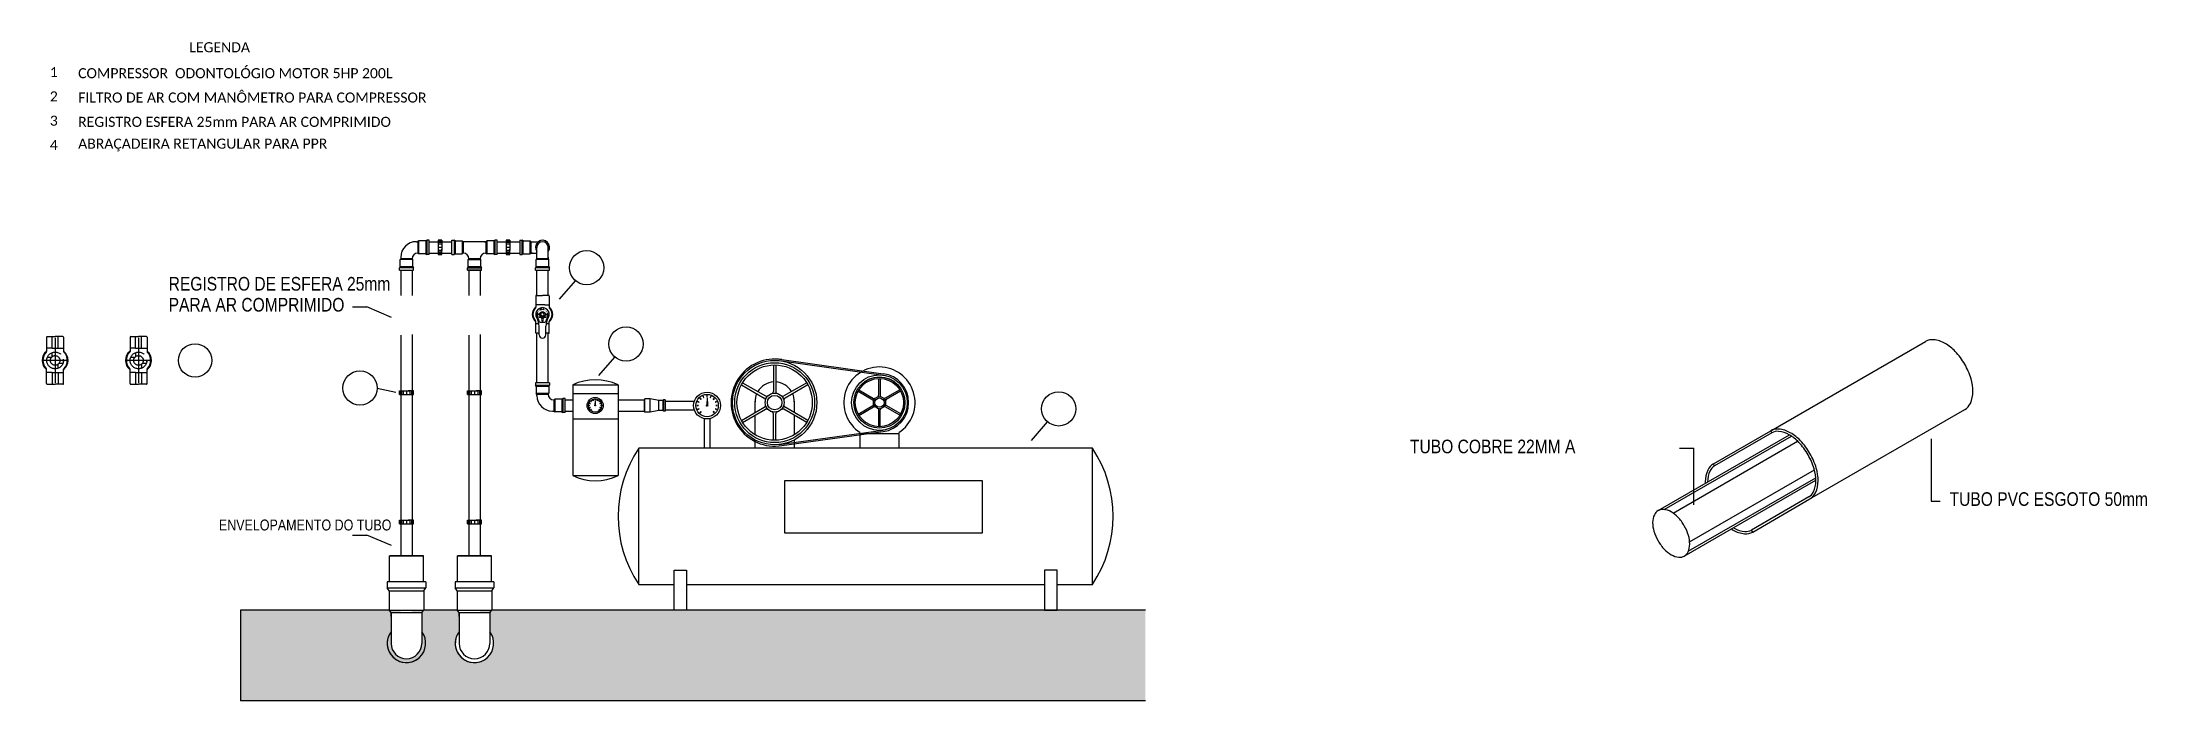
# Model space of a CAD drawing. Header units: inches. Extents: x 48213 to 96389, y -17773 to -8887.
# Drawn here: x 48213.329 to 48217.97, y -8902.328 to -8900.876 of the extents above; entities that cross this region are included whole.
import ezdxf

# ---------------------------------------------------------------- set-up
doc = ezdxf.new("R2010")
doc.units = ezdxf.units.IN
doc.header["$LTSCALE"] = 0.001
doc.header["$MEASUREMENT"] = 0
doc.linetypes.add('CENTER', pattern=[2, 1.25, -0.25, 0.25, -0.25])
doc.linetypes.add('HIDDEN', pattern=[9.524999999999999, 6.349999999999999, -3.174999999999999])
for name, color, linetype in [('ar comprimido', 80, 'Continuous'), ('ar comprimido tubulação', 80, 'Continuous'), ('BODY', 3, 'Continuous'), ('CL', 1, 'CENTER'), ('DIMS', 7, 'Continuous'), ('DWG', 3, 'Continuous'), ('EQUIP', 4, 'Continuous'), ('HANDLE', 4, 'Continuous'), ('TEXTO', 4, 'Continuous'), ('TEXTOS M', 1, 'Continuous')]:
    doc.layers.add(name, color=color, linetype=linetype)
doc.styles.add('ARIAL', font='ARIALN.TTF')
doc.styles.add('TECHNICBOLD', font='teb_____.pfb')

msp = doc.modelspace()

# ---------------------------------------------------------------- texts
at = {"layer": 'HANDLE', "style": 'TECHNICBOLD'}
for s, rotation, p in [('C', 336.8571428531976, (48214.43576591948, -8901.466594912872)), ('O', 69.42857142422768, (48214.42272114253, -8901.473484319653)), ('P', 59.14285715074922, (48214.42337730021, -8901.471776487746)), ('E', 48.85714286085015, (48214.42432785833, -8901.47021326288)), ('N', 38.57142856347136, (48214.42554226516, -8901.46884488839)), ('L', 326.5714285749511, (48214.43744259331, -8901.467327031434)), ('O', 316.2857142861303, (48214.43896159748, -8901.468346766222)), ('S', 306.0000000024154, (48214.44027410995, -8901.46962134212)), ('E', 295.7142857235112, (48214.4413379455, -8901.471109793212)), ('D', 285.4285714338197, (48214.44211891157, -8901.47276427945))]:
    msp.add_text(s, height=0.002, rotation=rotation, dxfattribs=at).set_placement(p)
at = {"layer": 'TEXTO', "color": 1, "style": 'ARIAL'}
for s, height, p in [('REGISTRO DE ESFERA 25mm ', 0.02999765003904, (48213.60829033957, -8901.423826867507)), ('PARA AR COMPRIMIDO', 0.02999765003904, (48213.60829033957, -8901.470043508296)), ('TUBO COBRE 22MM A', 0.02999765003904, (48216.34520248154, -8901.782519501983)), ('TUBO PVC ESGOTO 50mm ', 0.02999765003904, (48217.53492875188, -8901.898501831114)), ('ENVELOPAMENTO DO TUBO', 0.023998120031232, (48213.71916186268, -8901.952647516588))]:
    msp.add_text(s, height=height, dxfattribs=at).set_placement(p)
at = {"layer": 'TEXTOS M', "linetype": 'ByBlock', "ltscale": 0.2, "char_height": 0.02222222222222222}
for s, insert, width, attachment_point in [('{\\fCalibri|b0|i0|c0;LEGENDA', (48213.72064321012, -8900.887453370378), 2.449984791845042, 5), ('{\\fCalibri|b0|i0|c0|p34;1}', (48213.35508959819, -8900.942141594547), 0.05922222222222222, 5), ('{\\fCalibri|b0|i0|c0;COMPRESSOR  ODONTOLÓGIO MOTOR 5HP 200L', (48213.4087007093, -8900.955897814823), 0.9298329537572281, 7), ('{\\fCalibri|b0|i0|c0|p34;2}', (48213.35508959819, -8900.995771224178), 0.05922222222222222, 5), ('{\\fCalibri|b0|i0|c0;FILTRO DE AR COM MANÔMETRO PARA COMPRESSOR', (48213.4087007093, -8901.009527444454), 0.9298329537572281, 7), ('{\\fCalibri|b0|i0|c0|p34;3}', (48213.35508959819, -8901.049400853808), 0.05922222222222222, 5), ('{\\fCalibri|b0|i0|c0;REGISTRO ESFERA 25mm PARA AR COMPRIMIDO', (48213.4087007093, -8901.06315707408), 0.9298329537572281, 7), ('{\\fCalibri|b0|i0|c0;4', (48213.35508959819, -8901.103030483438), 0.05922222222222222, 5), ('{\\fCalibri|b0|i0|c0;ABRAÇADEIRA RETANGULAR PARA PPR', (48213.4087007093, -8901.116786703711), 0.9298329537572281, 7)]:
    msp.add_mtext(s, dxfattribs=dict(at, insert=insert, width=width, attachment_point=attachment_point))

# ---------------------------------------------------------------- blocks, each defined once
blk = doc.blocks.new('NUTWASH', base_point=(13.41113884896214, 15.95564261873942))
at = {"layer": 'DIMS'}
for p, q in [((13.41113884896214, 16.08064261873931), (13.30288567348953, 16.01814261873956)), ((13.30288567348953, 15.89314261873928), (13.30288567348953, 16.01814261873956)), ((13.41113884896214, 15.83064261873954), (13.30288567348953, 15.89314261873928)), ((13.41113884896214, 16.08064261873931), (13.51939202443475, 16.01814261873956)), ((13.41113884896214, 15.83064261873954), (13.51939202443475, 15.89314261873928)), ((13.51939202443475, 15.89314261873928), (13.51939202443475, 16.01814261873956))]:
    blk.add_line(p, q, dxfattribs=at)
blk.add_circle((13.41113884896214, 15.95564261873942), 0.20625, dxfattribs=at)
blk = doc.blocks.new('A$CEF26')
at = {"layer": 'DIMS'}
blk.add_blockref('NUTWASH', (0.2107356462073131, 0.2172304754947021), dxfattribs=at)

# ---------------------------------------------------------------- hatches: boundary and pattern name
h = msp.add_hatch()
h.set_pattern_fill('AR-SAND', color=256, scale=0.02, angle=90)
h.set_pattern_definition([(127.5, (67214.0592506854, -25714.8036646872), (-0.03853647538026318, -0.001259867162192161), [0, -0.0304, 0, -0.034, 0, -0.0325]), (97.49999999999994, (67214.0592506854, -25714.8036646872), (-0.05644292130459481, 0.03539553410535454), [0, -0.01639999999999999, 0, -0.0274, 0, -0.0105]), (57.49999999999998, (67214.0592506854, -25714.8282646872), (-0.000113181070739295, 0.06228283723502991), [0, -0.009999999999999993, 0, -0.03599999999999998, 0, -0.04699999999999997]), (47.49999999999999, (67214.0592506854, -25714.8282646872), (-0.01755351129868498, 0.06012253209144587), [0, -0.005, 0, -0.0236, 0, -0.027])])
edge = h.paths.add_edge_path()
edge.add_line((48213.76696242909, -8902.128499712046), (48213.76696242909, -8902.32849971205))
edge.add_line((48213.76696242909, -8902.32849971205), (48215.7617691331, -8902.328499712046))
edge.add_line((48215.76176913309, -8902.328499712046), (48215.76176913309, -8902.128499712046))
edge.add_line((48215.76176913309, -8902.128499712046), (48214.29507595037, -8902.128499712042))
edge.add_line((48214.29507595037, -8902.128499712042), (48214.29507595037, -8902.133777180534))
edge.add_line((48214.29507595037, -8902.133777180534), (48214.31652238683, -8902.133777180534))
edge.add_line((48214.31652238683, -8902.133777180534), (48214.31652238683, -8902.176210226135))
edge.add_arc((48214.28257595035, -8902.20167005351), 0.04243304560750403, -216.86989764387909, 36.869897661563186, ccw=False)
edge.add_line((48214.24862951387, -8902.176210226145), (48214.24862951387, -8902.13377718053))
edge.add_line((48214.24862951387, -8902.13377718053), (48214.24438620931, -8902.128624831745))
edge.add_line((48214.24438620931, -8902.128624831745), (48214.27007595041, -8902.128624831745))
edge.add_line((48214.2700759504, -8902.128624831745), (48214.2700759504, -8902.128499712042))
edge.add_line((48214.2700759504, -8902.128499712042), (48214.14507595034, -8902.128499712042))
edge.add_line((48214.14507595034, -8902.128499712042), (48214.14507595034, -8902.133777180548))
edge.add_line((48214.14507595034, -8902.133777180548), (48214.16652238683, -8902.133777180545))
edge.add_line((48214.16652238683, -8902.133777180545), (48214.16652238685, -8902.201670053513))
edge.add_arc((48214.13257595037, -8902.201670053513), 0.03394643648061901, -180, 0, ccw=False)
edge.add_line((48214.09862951389, -8902.201670053513), (48214.09862951388, -8902.133777180545))
edge.add_line((48214.09862951388, -8902.133777180545), (48214.12007595043, -8902.133777180545))
edge.add_line((48214.12007595043, -8902.133777180545), (48214.12007595043, -8902.128499712046))
edge.add_line((48214.12007595043, -8902.128499712046), (48213.76696242909, -8902.128499712046))

# ---------------------------------------------------------------- linework, layer by layer
at = {"color": 2}
for p, q in [((48214.46993603554, -8901.442967987638), (48214.50513275544, -8901.402041863563)), ((48214.01396919881, -8901.459962745987), (48214.04546885861, -8901.459962745987)), ((48214.09957433187, -8901.482945439653), (48214.04546885861, -8901.459962745987)), ((48214.55705838175, -8901.611204629731), (48214.59225510166, -8901.570278505656)), ((48214.06785336196, -8901.638791227495), (48214.10915706084, -8901.648162556543)), ((48215.51078481048, -8901.754192080924), (48215.54598153038, -8901.713265956849)), ((48216.93948987357, -8901.771149761775), (48216.97098953338, -8901.771149761775)), ((48216.97098953338, -8901.896037436185), (48216.97098953338, -8901.771149761775)), ((48217.49428853023, -8901.750475025525), (48217.49428853023, -8901.888077020063)), ((48217.49428853023, -8901.888077020063), (48217.51427711209, -8901.888077020063)), ((48214.01396919881, -8901.963130315915), (48214.04546885861, -8901.963130315915)), ((48214.09957433187, -8901.986113009581), (48214.04546885861, -8901.963130315915))]:
    msp.add_line(p, q, dxfattribs=at)
at = {"layer": 'ar comprimido'}
msp.add_line((48214.6449131312, -8902.071503282208), (48214.6449131312, -8901.771503282209), dxfattribs=at)
for points in [[(48215.56705114847, -8902.071503282208), (48215.6449131312, -8902.071503282208), (48215.6449131312, -8901.771503282209), (48214.6449131312, -8901.771503282209)], [(48214.6449131312, -8902.071503282208), (48214.72277511393, -8902.071503282208)], [(48214.75028719629, -8902.071503282208), (48215.53953906611, -8902.071503282208)]]:
    msp.add_lwpolyline(points, dxfattribs=at)
for centre, start, end in [((48214.8680807641, -8901.92150328221), 146.0933546759988, 213.9066453232496), ((48215.4217454983, -8901.92150328221), 326.0933546767504, 33.90664532400116)]:
    msp.add_arc(centre, 0.2688936450963675, start, end, dxfattribs=at)
at = {"layer": 'ar comprimido tubulação'}
for p, q in [((48214.15445095034, -8901.31599971205), (48214.15757595034, -8901.31599971205)), ((48214.15757595034, -8901.31599971205), (48214.15947318511, -8901.314437212051)), ((48214.15757595034, -8901.31599971205), (48214.15757595034, -8901.34099971205)), ((48214.17535691687, -8901.314437212051), (48214.15947318511, -8901.314437212051)), ((48214.15947318511, -8901.314437212051), (48214.15947318511, -8901.342562212049)), ((48214.17535691687, -8901.314437212051), (48214.17760489837, -8901.312874712046)), ((48214.17535691687, -8901.314437212051), (48214.17535691687, -8901.342562212049)), ((48214.17760489837, -8901.312874712046), (48214.17760489837, -8901.34412471205)), ((48214.18260489837, -8901.312874712046), (48214.17760489837, -8901.312874712046)), ((48214.18260489837, -8901.34412471205), (48214.18260489837, -8901.312874712046)), ((48214.18260489837, -8901.315999712053), (48214.20235097221, -8901.315999712053)), ((48214.21071897128, -8901.313012609178), (48214.20235097221, -8901.313012609178)), ((48214.20235097221, -8901.313012609178), (48214.21071897128, -8901.313012609178)), ((48214.20235097221, -8901.313012609178), (48214.20235097221, -8901.334648113167)), ((48214.21071897128, -8901.313012609178), (48214.21071897128, -8901.335527668274)), ((48214.21071897128, -8901.31599971205), (48214.23254700231, -8901.31599971205)), ((48214.23254700231, -8901.344137420128), (48214.23254700231, -8901.312887420125)), ((48214.23254700231, -8901.312887420125), (48214.2375470023, -8901.312887420125)), ((48214.2375470023, -8901.312887420125), (48214.2375470023, -8901.344137420128)), ((48214.23979498381, -8901.31444992013), (48214.2375470023, -8901.312887420125)), ((48214.23979498381, -8901.31444992013), (48214.23979498381, -8901.342574920127)), ((48214.23979498381, -8901.31444992013), (48214.25567871556, -8901.31444992013)), ((48214.25757595034, -8901.316012420128), (48214.25567871556, -8901.31444992013)), ((48214.25567871556, -8901.31444992013), (48214.25567871556, -8901.342574920127)), ((48214.30759138087, -8901.31599971205), (48214.25756051981, -8901.31599971205)), ((48214.26070095034, -8901.316012420128), (48214.25757595034, -8901.316012420128)), ((48214.25757595034, -8901.316012420128), (48214.25757595034, -8901.34101242013)), ((48214.30445095034, -8901.316012420128), (48214.30757595034, -8901.316012420128)), ((48214.30757595034, -8901.316012420128), (48214.30947318512, -8901.31444992013)), ((48214.30757595034, -8901.316012420128), (48214.30757595034, -8901.34101242013)), ((48214.32535691687, -8901.31444992013), (48214.30947318512, -8901.31444992013)), ((48214.30947318512, -8901.31444992013), (48214.30947318512, -8901.342574920127)), ((48214.32535691687, -8901.31444992013), (48214.32760489838, -8901.312887420125)), ((48214.32535691687, -8901.31444992013), (48214.32535691687, -8901.342574920127)), ((48214.32760489838, -8901.312887420125), (48214.32760489838, -8901.344137420128)), ((48214.33260489837, -8901.312887420125), (48214.32760489838, -8901.312887420125)), ((48214.33260489837, -8901.344137420128), (48214.33260489837, -8901.312887420125)), ((48214.33260489837, -8901.316012420128), (48214.35235097221, -8901.316012420128)), ((48214.36071897129, -8901.3129999011), (48214.35235097221, -8901.3129999011)), ((48214.35235097221, -8901.3129999011), (48214.36071897129, -8901.3129999011)), ((48214.35235097221, -8901.3129999011), (48214.35235097221, -8901.334635405088)), ((48214.36071897129, -8901.3129999011), (48214.36071897129, -8901.335514960196)), ((48214.36071897129, -8901.316012420131), (48214.38254700231, -8901.316012420131)), ((48214.3825470023, -8901.312874712046), (48214.3875470023, -8901.312874712046)), ((48214.3825470023, -8901.312874712046), (48214.3825470023, -8901.34412471205)), ((48214.38979498381, -8901.314437212048), (48214.3875470023, -8901.312874712046)), ((48214.3875470023, -8901.34412471205), (48214.3875470023, -8901.312874712046)), ((48214.38979498381, -8901.314437212048), (48214.40567871556, -8901.314437212048)), ((48214.38979498381, -8901.342562212049), (48214.38979498381, -8901.314437212048)), ((48214.40567871556, -8901.342562212049), (48214.40567871556, -8901.314437212048)), ((48214.40757595033, -8901.31599971205), (48214.40567871556, -8901.314437212048)), ((48214.40757595033, -8901.34099971205), (48214.40757595033, -8901.31599971205)), ((48214.40757595033, -8901.31599971205), (48214.42320095033, -8901.31599971205)), ((48214.11851345033, -8901.371267970506), (48214.11695095034, -8901.373515952004)), ((48214.12007595033, -8901.353499712051), (48214.11851345033, -8901.355396946827)), ((48214.14663845034, -8901.355396946827), (48214.11851345033, -8901.355396946827)), ((48214.11851345033, -8901.371267970506), (48214.11851345033, -8901.355396946827)), ((48214.14663845034, -8901.371267970506), (48214.11851345033, -8901.371267970506)), ((48214.12007595033, -8901.350374712052), (48214.12007595033, -8901.353499712051)), ((48214.14507595034, -8901.353499712051), (48214.12007595033, -8901.353499712051)), ((48214.14507595034, -8901.353499712051), (48214.14663845034, -8901.355396946827)), ((48214.14663845034, -8901.371267970506), (48214.14663845034, -8901.355396946827)), ((48214.14663845034, -8901.371267970506), (48214.14820095034, -8901.373515952004)), ((48214.15757595034, -8901.34099971205), (48214.15947318511, -8901.342562212049)), ((48214.17535691687, -8901.342562212049), (48214.15947318511, -8901.342562212049)), ((48214.17535691687, -8901.342562212049), (48214.17760489837, -8901.34412471205)), ((48214.18260489837, -8901.34412471205), (48214.17760489837, -8901.34412471205)), ((48214.18260489837, -8901.34099971205), (48214.20235097221, -8901.34099971205)), ((48214.20235097221, -8901.33254958145), (48214.20235097221, -8901.344012231079)), ((48214.20235097221, -8901.344012231079), (48214.21071897128, -8901.344012231079)), ((48214.21071897128, -8901.344012231079), (48214.21071897128, -8901.33254958145)), ((48214.21071897128, -8901.34099971205), (48214.23254700231, -8901.34099971205)), ((48214.23254700231, -8901.344137420128), (48214.2375470023, -8901.344137420128)), ((48214.23979498381, -8901.342574920127), (48214.2375470023, -8901.344137420128)), ((48214.23979498381, -8901.342574920127), (48214.25567871556, -8901.342574920127)), ((48214.25757595034, -8901.34101242013), (48214.25567871556, -8901.342574920127)), ((48214.26851345034, -8901.371280678584), (48214.26695095033, -8901.373528660082)), ((48214.26851345034, -8901.371280678584), (48214.26695095034, -8901.373528660082)), ((48214.27007595034, -8901.35351242013), (48214.26851345034, -8901.355409654905)), ((48214.27007595034, -8901.35351242013), (48214.26851345034, -8901.355409654905)), ((48214.29663845034, -8901.355409654905), (48214.26851345034, -8901.355409654905)), ((48214.26851345034, -8901.371280678584), (48214.26851345034, -8901.355409654905)), ((48214.26851345034, -8901.355409654905), (48214.29663845034, -8901.355409654905)), ((48214.26851345034, -8901.371280678584), (48214.26851345034, -8901.355409654905)), ((48214.29663845034, -8901.371280678584), (48214.26851345034, -8901.371280678584)), ((48214.26851345034, -8901.371280678584), (48214.29663845034, -8901.371280678584)), ((48214.29507595034, -8901.35351242013), (48214.27007595034, -8901.35351242013)), ((48214.27007595034, -8901.35351242013), (48214.29507595034, -8901.35351242013)), ((48214.29507595034, -8901.35351242013), (48214.29663845034, -8901.355409654905)), ((48214.29507595034, -8901.35351242013), (48214.29663845034, -8901.355409654905)), ((48214.29663845034, -8901.371280678584), (48214.29663845034, -8901.355409654905)), ((48214.29663845034, -8901.371280678584), (48214.29663845034, -8901.355409654905)), ((48214.29663845034, -8901.371280678584), (48214.29820095034, -8901.373528660082)), ((48214.29663845034, -8901.371280678584), (48214.29820095035, -8901.373528660082)), ((48214.30757595034, -8901.34101242013), (48214.30947318512, -8901.342574920127)), ((48214.32535691687, -8901.342574920127), (48214.30947318512, -8901.342574920127)), ((48214.32535691687, -8901.342574920127), (48214.32760489838, -8901.344137420128)), ((48214.33260489837, -8901.344137420128), (48214.32760489838, -8901.344137420128)), ((48214.33260489837, -8901.34101242013), (48214.35235097221, -8901.341012420133)), ((48214.35235097221, -8901.332536873371), (48214.35235097221, -8901.343999523)), ((48214.35235097221, -8901.343999523), (48214.36071897129, -8901.343999523)), ((48214.36071897129, -8901.343999523), (48214.36071897129, -8901.332536873371)), ((48214.36071897129, -8901.341012420133), (48214.38254700231, -8901.34101242013)), ((48214.3825470023, -8901.34412471205), (48214.3875470023, -8901.34412471205)), ((48214.38979498381, -8901.342562212049), (48214.3875470023, -8901.34412471205)), ((48214.38979498381, -8901.342562212049), (48214.40567871556, -8901.342562212049)), ((48214.40757595033, -8901.34099971205), (48214.40567871556, -8901.342562212049)), ((48214.41070095034, -8901.34099971205), (48214.40757595033, -8901.34099971205)), ((48214.40757595033, -8901.34099971205), (48214.42007595034, -8901.34099971205)), ((48214.41851345034, -8901.371280678577), (48214.41695095034, -8901.373528660079)), ((48214.42007595034, -8901.353499712051), (48214.41851345034, -8901.355396946827)), ((48214.41851345034, -8901.371280678577), (48214.41851345034, -8901.355396946827)), ((48214.44663845035, -8901.355396946827), (48214.41851345034, -8901.355396946827)), ((48214.44663845035, -8901.371280678577), (48214.41851345034, -8901.371280678577)), ((48214.42007595034, -8901.353499712051), (48214.42007595034, -8901.328499712046)), ((48214.44507595035, -8901.353499712051), (48214.42007595034, -8901.353499712051)), ((48214.44507595035, -8901.353499712051), (48214.44507595035, -8901.328499712046)), ((48214.44507595035, -8901.350374712049), (48214.44507595035, -8901.353499712051)), ((48214.44507595035, -8901.353499712051), (48214.44663845035, -8901.355396946827)), ((48214.44663845035, -8901.371280678577), (48214.44663845035, -8901.355396946827)), ((48214.44663845035, -8901.371280678577), (48214.44820095034, -8901.373528660079)), ((48214.14820095034, -8901.373515952004), (48214.11695095034, -8901.373515952004)), ((48214.11695095034, -8901.378515952005), (48214.11695095034, -8901.373515952004)), ((48214.11695095034, -8901.378515952005), (48214.14820095034, -8901.378515952005)), ((48214.12007595033, -8901.378515952001), (48214.12007595034, -8901.434596283409)), ((48214.14507595034, -8901.378515952001), (48214.14507595034, -8901.434596283409)), ((48214.14820095034, -8901.378515952005), (48214.14820095034, -8901.373515952004)), ((48214.29820095034, -8901.373528660082), (48214.26695095033, -8901.373528660082)), ((48214.26695095033, -8901.378528660083), (48214.26695095033, -8901.373528660082)), ((48214.26695095034, -8901.373528660082), (48214.29820095035, -8901.373528660082)), ((48214.26695095034, -8901.378528660083), (48214.26695095034, -8901.373528660082)), ((48214.26695095033, -8901.378528660083), (48214.29820095034, -8901.378528660083)), ((48214.29820095035, -8901.378528660083), (48214.26695095034, -8901.378528660083)), ((48214.27007595034, -8901.37852866008), (48214.27007595034, -8901.434608991487)), ((48214.29507595034, -8901.37852866008), (48214.29507595034, -8901.434608991487)), ((48214.29820095034, -8901.378528660083), (48214.29820095034, -8901.373528660082)), ((48214.29820095035, -8901.378528660083), (48214.29820095035, -8901.373528660082)), ((48214.41695095034, -8901.378528660083), (48214.41695095034, -8901.373528660079)), ((48214.44820095034, -8901.373528660079), (48214.41695095034, -8901.373528660079)), ((48214.41695095034, -8901.378528660083), (48214.44820095034, -8901.378528660083)), ((48214.42007595034, -8901.434608991487), (48214.42007595034, -8901.378528660083)), ((48214.44507595035, -8901.434608991487), (48214.44507595035, -8901.378528660083)), ((48214.44820095034, -8901.378528660083), (48214.44820095034, -8901.373528660079)), ((48214.12007595033, -8901.521827768913), (48214.12007595041, -8902.008639394335)), ((48214.14507595034, -8901.5203361011), (48214.14507595034, -8902.008639394335)), ((48214.27007595034, -8901.521840477126), (48214.27007595035, -8901.644637400692)), ((48214.29507595034, -8901.520348809248), (48214.29507595034, -8901.644637400692)), ((48214.42513700467, -8901.517942324841), (48214.41987239813, -8901.517942324841)), ((48214.42007595034, -8901.627227313038), (48214.42007595034, -8901.517942324841)), ((48214.44520161122, -8901.517942324841), (48214.43993700467, -8901.517942324841)), ((48214.44507595035, -8901.627227313038), (48214.44507595035, -8901.517942324841)), ((48214.94179834383, -8901.587830528002), (48214.94174136467, -8901.646027381546)), ((48214.9470358938, -8901.587830528002), (48214.94709287311, -8901.64602752958)), ((48214.95457162852, -8901.578345000518), (48215.18359956483, -8901.610038943541)), ((48214.95498286341, -8901.575373319873), (48215.18401079972, -8901.607067262896)), ((48214.11707613939, -8901.644637400692), (48214.11707613939, -8901.65300539977)), ((48214.11707613939, -8901.65300539977), (48214.11707613939, -8901.644637400692)), ((48214.11707613939, -8901.644637400692), (48214.13959119849, -8901.644637400692)), ((48214.14807576129, -8901.644637400692), (48214.13661311166, -8901.644637400692)), ((48214.14807576129, -8901.65300539977), (48214.14807576129, -8901.644637400692)), ((48214.2670761394, -8901.644637400692), (48214.2670761394, -8901.65300539977)), ((48214.2670761394, -8901.65300539977), (48214.2670761394, -8901.644637400692)), ((48214.2670761394, -8901.644637400692), (48214.2895911985, -8901.644637400692)), ((48214.2980757613, -8901.644637400692), (48214.28661311167, -8901.644637400692)), ((48214.2980757613, -8901.65300539977), (48214.2980757613, -8901.644637400692)), ((48214.44820095035, -8901.627227313042), (48214.41695095034, -8901.627227313042)), ((48214.41695095034, -8901.627227313042), (48214.41695095034, -8901.632227313039)), ((48214.41695095034, -8901.632227313039), (48214.44820095035, -8901.632227313039)), ((48214.41851345035, -8901.63447529454), (48214.41695095034, -8901.632227313039)), ((48214.41851345035, -8901.63447529454), (48214.44663845035, -8901.63447529454)), ((48214.41851345035, -8901.63447529454), (48214.41851345035, -8901.650359026298)), ((48214.42007595034, -8901.652256261073), (48214.41851345035, -8901.650359026298)), ((48214.41851345035, -8901.650359026298), (48214.44663845035, -8901.650359026298)), ((48214.44507595035, -8901.652256261073), (48214.44663845035, -8901.650359026298)), ((48214.44663845035, -8901.63447529454), (48214.44820095035, -8901.632227313039)), ((48214.44663845035, -8901.63447529454), (48214.44663845035, -8901.650359026298)), ((48214.44820095035, -8901.627227313042), (48214.44820095035, -8901.632227313039)), ((48214.49913999838, -8901.6317768331), (48214.49913999838, -8901.8317768331)), ((48214.49913999838, -8901.6317768331), (48214.59913999838, -8901.6317768331)), ((48214.49913999838, -8901.650663771426), (48214.59913999838, -8901.650663771426)), ((48214.59913999838, -8901.6317768331), (48214.59913999838, -8901.8317768331)), ((48214.87122441028, -8901.631601357614), (48214.92159668871, -8901.660747610389)), ((48214.87384490832, -8901.627062521868), (48214.92427244286, -8901.656113068257)), ((48215.01498932931, -8901.627062521868), (48214.96456179477, -8901.656113068253)), ((48215.01760982735, -8901.631601357614), (48214.96723754892, -8901.660747610389)), ((48215.12846664355, -8901.645905668389), (48215.16077380624, -8901.664434731618)), ((48215.13013254091, -8901.642994618876), (48215.1624748309, -8901.661462299395)), ((48215.17352362006, -8901.617721823888), (48215.1736294594, -8901.654965218127)), ((48215.17687540622, -8901.617709016995), (48215.177054174, -8901.65495222732)), ((48215.22045834603, -8901.642649491609), (48215.18825812522, -8901.661363783605)), ((48215.22214644018, -8901.645547725799), (48215.18998181471, -8901.664323130284)), ((48214.11707613939, -8901.65300539977), (48214.13871164338, -8901.65300539977)), ((48214.13661311166, -8901.65300539977), (48214.14807576129, -8901.65300539977)), ((48214.2670761394, -8901.65300539977), (48214.28871164338, -8901.65300539977)), ((48214.27007595035, -8901.65300539977), (48214.27007595039, -8902.00863939432)), ((48214.28661311167, -8901.65300539977), (48214.2980757613, -8901.65300539977)), ((48214.29507595034, -8901.65300539977), (48214.29507595036, -8902.00863939432)), ((48214.42007595034, -8901.655381261073), (48214.42007595034, -8901.652256261073)), ((48214.42007595034, -8901.652256261073), (48214.44507595035, -8901.652256261073)), ((48214.45445095035, -8901.68975626108), (48214.45757595035, -8901.68975626108)), ((48214.45757595035, -8901.664756261074), (48214.45947318512, -8901.663193761076)), ((48214.45757595035, -8901.664756261074), (48214.45757595035, -8901.68975626108)), ((48214.45757595035, -8901.68975626108), (48214.45947318512, -8901.691318761077)), ((48214.45947318512, -8901.663193761076), (48214.45947318512, -8901.691318761077)), ((48214.4753442088, -8901.663193761076), (48214.45947318512, -8901.663193761076)), ((48214.4753442088, -8901.691318761077), (48214.45947318512, -8901.691318761077)), ((48214.4753442088, -8901.663193761076), (48214.47759219031, -8901.661631261075)), ((48214.4753442088, -8901.663193761076), (48214.4753442088, -8901.691318761077)), ((48214.4753442088, -8901.691318761077), (48214.47759219031, -8901.692881261079)), ((48214.47759219031, -8901.661631261075), (48214.47759219031, -8901.692881261079)), ((48214.4825921903, -8901.661631261075), (48214.47759219031, -8901.661631261075)), ((48214.4825921903, -8901.692881261079), (48214.47759219031, -8901.692881261079)), ((48214.4825921903, -8901.692881261079), (48214.4825921903, -8901.661631261075)), ((48214.4825921903, -8901.664756261074), (48214.49913999838, -8901.664756261078)), ((48214.4825921903, -8901.689756261076), (48214.49913999838, -8901.68975626108)), ((48214.53506832165, -8901.677431319386), (48214.53708295077, -8901.677431319386)), ((48214.53603064372, -8901.672243283032), (48214.53789191833, -8901.673014248223)), ((48214.53616462754, -8901.682592704696), (48214.53802590216, -8901.681821739505)), ((48214.53890508894, -8901.667818427144), (48214.54032964686, -8901.669242985063)), ((48214.53915265877, -8901.68694166484), (48214.54057721669, -8901.685517106922)), ((48214.54325404908, -8901.66483039592), (48214.54402501427, -8901.666691670536)), ((48214.5485904927, -8901.667191899047), (48214.54824012394, -8901.676366307871)), ((48214.54841543439, -8901.663734090023), (48214.54841543439, -8901.665748719151)), ((48214.5485904927, -8901.667191899047), (48214.54894086147, -8901.676366307871)), ((48214.55360347075, -8901.664696412092), (48214.55283250555, -8901.666557686705)), ((48214.55802832663, -8901.66757085731), (48214.55660376871, -8901.668995415228)), ((48214.55827589647, -8901.686694095006), (48214.55685133855, -8901.685269537087)), ((48214.56101635785, -8901.671919817454), (48214.55915508324, -8901.672690782645)), ((48214.56115034169, -8901.682269239118), (48214.55928906707, -8901.681498273927)), ((48214.56211266376, -8901.677081202764), (48214.56009803462, -8901.677081202764)), ((48214.59913999838, -8901.664756261074), (48214.65677437273, -8901.664756261078)), ((48214.59913999838, -8901.68975626108), (48214.65673271642, -8901.689756261072)), ((48214.65786460618, -8901.662575794151), (48214.65673271642, -8901.664839573685)), ((48214.65673271642, -8901.664839573685), (48214.65673271642, -8901.689839573686)), ((48214.65673271642, -8901.689839573686), (48214.65786460618, -8901.692103353213)), ((48214.65786460618, -8901.692103353213), (48214.65786460618, -8901.662575794151)), ((48214.67016775579, -8901.662575794151), (48214.65786460618, -8901.662575794151)), ((48214.67016775579, -8901.692103353213), (48214.65786460618, -8901.692103353213)), ((48214.67016775579, -8901.692103353213), (48214.67016775579, -8901.662575794151)), ((48214.68937297282, -8901.666183426427), (48214.67016775579, -8901.662575794151)), ((48214.68937297282, -8901.68832909572), (48214.67016775579, -8901.692103353213)), ((48214.68937297282, -8901.68832909572), (48214.68937297282, -8901.666183426427)), ((48214.69860033503, -8901.666183426427), (48214.68937297282, -8901.666183426427)), ((48214.69860033503, -8901.68832909572), (48214.68937297282, -8901.68832909572)), ((48214.69944925235, -8901.66498630929), (48214.69860033503, -8901.666183426427)), ((48214.69860033503, -8901.68832909572), (48214.69860033503, -8901.666183426427)), ((48214.69944925235, -8901.68952621286), (48214.69860033503, -8901.688329095723)), ((48214.69944925235, -8901.66498630929), (48214.69944925235, -8901.68952621286)), ((48214.70314019723, -8901.66498630929), (48214.69944925235, -8901.66498630929)), ((48214.70314019723, -8901.68952621286), (48214.69944925235, -8901.68952621286)), ((48214.70314019723, -8901.66498630929), (48214.70314019723, -8901.68952621286)), ((48214.70314019723, -8901.667483011333), (48214.76746968894, -8901.66748301133)), ((48214.70314019723, -8901.687029510817), (48214.76746968894, -8901.687029510817)), ((48214.77288324913, -8901.677548024923), (48214.77624096435, -8901.677548024923)), ((48214.77448711924, -8901.668901297671), (48214.7775892436, -8901.670186239655)), ((48214.77471042563, -8901.686150333775), (48214.77781254999, -8901.684865391791)), ((48214.77927786128, -8901.661526537857), (48214.78165212447, -8901.663900801053)), ((48214.77969047766, -8901.693398600684), (48214.78206474087, -8901.691024337488)), ((48214.78652612818, -8901.656546485818), (48214.78781107017, -8901.659648610177)), ((48214.79542020088, -8901.660482324362), (48214.79483625294, -8901.675773005736)), ((48214.79512843704, -8901.654719309321), (48214.79512843704, -8901.658077024535)), ((48214.79542020088, -8901.660482324362), (48214.79600414883, -8901.675773005736)), ((48214.80377516428, -8901.656323179435), (48214.8024902223, -8901.659425303795)), ((48214.81114992411, -8901.661113921466), (48214.8087756609, -8901.663488184662)), ((48214.81156254049, -8901.692985984293), (48214.8091882773, -8901.690611721097)), ((48214.81612997614, -8901.668362188375), (48214.81302785178, -8901.669647130358)), ((48214.81635328253, -8901.685611224479), (48214.81325115816, -8901.684326282495)), ((48214.81795715264, -8901.676964497226), (48214.81459943742, -8901.676964497226)), ((48214.87122441028, -8901.71006523657), (48214.92159668871, -8901.680918983791)), ((48214.87384490832, -8901.714604072316), (48214.92427244287, -8901.685553525931)), ((48214.94179662077, -8901.753836011794), (48214.94174136466, -8901.695639212634)), ((48214.94703761685, -8901.753836011794), (48214.94709287296, -8901.69563921263)), ((48215.01498932931, -8901.714604072316), (48214.96456179476, -8901.685553525931)), ((48215.01760982735, -8901.710065236577), (48214.96723754891, -8901.680918983791)), ((48215.12865850395, -8901.696118868378), (48215.16082312942, -8901.677343463893)), ((48215.1303465981, -8901.699017102575), (48215.1625468189, -8901.680302810579)), ((48215.17392843509, -8901.723957546594), (48215.17375077057, -8901.686714461594)), ((48215.1772824266, -8901.723944731275), (48215.17717548473, -8901.68670137605)), ((48215.2206724032, -8901.698671975304), (48215.18833011322, -8901.68020429479)), ((48215.22233830056, -8901.695760925792), (48215.19003113788, -8901.677231862559)), ((48214.59913999838, -8901.70767655082), (48214.49913999838, -8901.70767655082)), ((48214.95433815366, -8901.76334692926), (48215.18339480076, -8901.731654908668)), ((48214.9547493135, -8901.766318620292), (48215.18380596059, -8901.7346265997)), ((48214.49913999838, -8901.8317768331), (48214.59913999838, -8901.8317768331)), ((48214.11707613939, -8901.929957661614), (48214.11707613939, -8901.938325660692)), ((48214.11707613939, -8901.938325660692), (48214.11707613939, -8901.929957661614)), ((48214.11707613939, -8901.929957661614), (48214.13959119849, -8901.929957661614)), ((48214.11707613939, -8901.938325660692), (48214.13871164338, -8901.938325660692)), ((48214.14807576129, -8901.929957661614), (48214.13661311166, -8901.929957661614)), ((48214.13661311166, -8901.938325660692), (48214.14807576129, -8901.938325660692)), ((48214.14807576129, -8901.938325660692), (48214.14807576129, -8901.929957661614)), ((48214.2670761394, -8901.929957661614), (48214.2670761394, -8901.938325660692)), ((48214.2670761394, -8901.938325660692), (48214.2670761394, -8901.929957661614)), ((48214.2670761394, -8901.929957661614), (48214.2895911985, -8901.929957661614)), ((48214.2670761394, -8901.938325660692), (48214.28871164338, -8901.938325660692)), ((48214.2980757613, -8901.929957661614), (48214.28661311167, -8901.929957661614)), ((48214.28661311167, -8901.938325660692), (48214.2980757613, -8901.938325660692)), ((48214.2980757613, -8901.938325660692), (48214.2980757613, -8901.929957661614)), ((48214.09507595037, -8902.008639394335), (48214.17007595037, -8902.008639394335)), ((48214.09507595037, -8902.065805692982), (48214.09507595037, -8902.008639394335)), ((48214.17007595037, -8902.008639394335), (48214.09507595037, -8902.008639394335)), ((48214.17007595037, -8902.065805692982), (48214.17007595037, -8902.008639394335)), ((48214.24507595036, -8902.00863939432), (48214.32007595035, -8902.00863939432)), ((48214.24507595036, -8902.065805692968), (48214.24507595036, -8902.00863939432)), ((48214.32007595035, -8902.00863939432), (48214.24507595036, -8902.00863939432)), ((48214.32007595035, -8902.065805692968), (48214.32007595035, -8902.00863939432)), ((48214.17500899597, -8902.065805692982), (48214.09014290477, -8902.065805692982)), ((48214.09014290477, -8902.065805692982), (48214.09014290477, -8902.079384267588)), ((48214.17500899597, -8902.065805692982), (48214.17500899597, -8902.079384267588)), ((48214.32500899595, -8902.065805692968), (48214.24014290475, -8902.065805692968)), ((48214.24014290475, -8902.065805692968), (48214.24014290475, -8902.079384267574)), ((48214.32500899595, -8902.065805692968), (48214.32500899595, -8902.079384267574)), ((48214.09014290477, -8902.079384267588), (48214.17500899597, -8902.079384267588)), ((48214.09438620932, -8902.08548914448), (48214.09014290477, -8902.079384267588)), ((48214.09438620932, -8902.08548914448), (48214.17076569141, -8902.08548914448)), ((48214.09438620932, -8902.08548914448), (48214.09438620932, -8902.12862483176)), ((48214.17076569141, -8902.08548914448), (48214.17500899597, -8902.079384267588)), ((48214.17076569141, -8902.08548914448), (48214.17076569141, -8902.12862483176)), ((48214.24014290475, -8902.079384267574), (48214.32500899595, -8902.079384267574)), ((48214.24438620931, -8902.085489144465), (48214.24014290475, -8902.079384267574)), ((48214.24438620931, -8902.085489144465), (48214.32076569139, -8902.085489144465)), ((48214.24438620931, -8902.085489144465), (48214.24438620931, -8902.128624831745)), ((48214.32076569139, -8902.085489144465), (48214.32500899595, -8902.079384267574)), ((48214.32076569139, -8902.085489144465), (48214.32076569139, -8902.128624831745)), ((48214.09438620932, -8902.12849971205), (48213.76696242909, -8902.128499712053)), ((48213.76696242909, -8902.12849971205), (48213.76696242909, -8902.328499712046)), ((48214.09862951388, -8902.133777180545), (48214.09438620932, -8902.12862483176)), ((48214.09438620932, -8902.12862483176), (48214.17076569141, -8902.12862483176)), ((48214.09862951388, -8902.142263789672), (48214.09862951388, -8902.133777180545)), ((48214.09862951388, -8902.133777180545), (48214.09862951388, -8902.201670053513)), ((48214.09862951388, -8902.133777180545), (48214.16652238684, -8902.133777180545)), ((48214.16652238684, -8902.133777180545), (48214.17076569141, -8902.12862483176)), ((48214.16652238684, -8902.133777180545), (48214.16652238684, -8902.201670053513)), ((48214.24438620931, -8902.128499712046), (48214.17076569141, -8902.128499712042)), ((48214.24862951387, -8902.13377718053), (48214.24438620931, -8902.128624831745)), ((48214.24438620931, -8902.128624831745), (48214.32076569139, -8902.128624831745)), ((48214.24862951387, -8902.142263789658), (48214.24862951387, -8902.13377718053)), ((48214.24862951387, -8902.13377718053), (48214.24862951387, -8902.201670053499)), ((48214.24862951387, -8902.13377718053), (48214.31652238683, -8902.13377718053)), ((48214.31652238683, -8902.13377718053), (48214.32076569139, -8902.128624831745)), ((48214.31652238683, -8902.13377718053), (48214.31652238683, -8902.201670053499)), ((48215.76176913309, -8902.128499712046), (48214.32076569139, -8902.128499712042)), ((48215.76176913309, -8902.328499712046), (48213.76696242909, -8902.32849971205))]:
    msp.add_line(p, q, dxfattribs=at)
at = {"layer": 'ar comprimido tubulação', "color": 1}
for p, q in [((48214.20235097221, -8901.31351260918), (48214.21071897128, -8901.31351260918)), ((48214.20235097221, -8901.31351260918), (48214.21071897128, -8901.31351260918)), ((48214.20235097221, -8901.314012609178), (48214.21071897128, -8901.314012609178)), ((48214.20235097221, -8901.314012609178), (48214.21071897128, -8901.314012609178)), ((48214.21071897128, -8901.314918847362), (48214.20235097221, -8901.314918847362)), ((48214.21071897128, -8901.315825085549), (48214.20235097221, -8901.315825085549)), ((48214.21071897128, -8901.317637561919), (48214.20235097221, -8901.317637561915)), ((48214.21071897128, -8901.321262514655), (48214.20235097221, -8901.321262514655)), ((48214.35235097221, -8901.313499901102), (48214.36071897129, -8901.313499901102)), ((48214.35235097221, -8901.313499901102), (48214.36071897129, -8901.313499901102)), ((48214.35235097221, -8901.3139999011), (48214.36071897129, -8901.3139999011)), ((48214.35235097221, -8901.3139999011), (48214.36071897129, -8901.3139999011)), ((48214.36071897129, -8901.314906139283), (48214.35235097221, -8901.314906139283)), ((48214.36071897129, -8901.31581237747), (48214.35235097221, -8901.31581237747)), ((48214.36071897129, -8901.31762485384), (48214.35235097221, -8901.317624853837)), ((48214.36071897129, -8901.321249806577), (48214.35235097221, -8901.321249806577)), ((48214.21071897128, -8901.328512420125), (48214.20235097221, -8901.328512420128)), ((48214.21071897128, -8901.328512420132), (48214.20235097221, -8901.328512420128)), ((48214.21071897128, -8901.335762325602), (48214.20235097221, -8901.335762325602)), ((48214.21071897128, -8901.339387278338), (48214.20235097221, -8901.339387278342)), ((48214.21071897128, -8901.341199754708), (48214.20235097221, -8901.341199754708)), ((48214.21071897128, -8901.342105992895), (48214.20235097221, -8901.342105992895)), ((48214.20235097221, -8901.343012231078), (48214.21071897128, -8901.343012231078)), ((48214.20235097221, -8901.343512231077), (48214.21071897128, -8901.343512231077)), ((48214.36071897129, -8901.328499712046), (48214.35235097221, -8901.32849971205)), ((48214.36071897129, -8901.328499712054), (48214.35235097221, -8901.32849971205)), ((48214.36071897129, -8901.335749617523), (48214.35235097221, -8901.335749617523)), ((48214.36071897129, -8901.33937457026), (48214.35235097221, -8901.339374570263)), ((48214.36071897129, -8901.34118704663), (48214.35235097221, -8901.34118704663)), ((48214.36071897129, -8901.342093284817), (48214.35235097221, -8901.342093284817)), ((48214.35235097221, -8901.342999523), (48214.36071897129, -8901.342999523)), ((48214.35235097221, -8901.343499522998), (48214.36071897129, -8901.343499522998)), ((48214.11757613939, -8901.65300539977), (48214.11757613939, -8901.644637400692)), ((48214.11757613939, -8901.65300539977), (48214.11757613939, -8901.644637400692)), ((48214.11807613939, -8901.65300539977), (48214.11807613939, -8901.644637400692)), ((48214.11807613939, -8901.65300539977), (48214.11807613939, -8901.644637400692)), ((48214.11898237757, -8901.644637400692), (48214.11898237757, -8901.65300539977)), ((48214.11988861576, -8901.644637400692), (48214.11988861576, -8901.65300539977)), ((48214.12170109212, -8901.644637400692), (48214.12170109212, -8901.65300539977)), ((48214.12532604486, -8901.644637400692), (48214.12532604486, -8901.65300539977)), ((48214.13257595034, -8901.644637400692), (48214.13257595034, -8901.65300539977)), ((48214.13257595034, -8901.644637400692), (48214.13257595034, -8901.65300539977)), ((48214.13982585581, -8901.644637400692), (48214.13982585581, -8901.65300539977)), ((48214.14345080855, -8901.644637400692), (48214.14345080855, -8901.65300539977)), ((48214.14526328492, -8901.644637400692), (48214.14526328492, -8901.65300539977)), ((48214.1461695231, -8901.644637400692), (48214.1461695231, -8901.65300539977)), ((48214.14707576128, -8901.65300539977), (48214.14707576128, -8901.644637400692)), ((48214.14757576129, -8901.65300539977), (48214.14757576129, -8901.644637400692)), ((48214.2675761394, -8901.65300539977), (48214.2675761394, -8901.644637400692)), ((48214.2675761394, -8901.65300539977), (48214.2675761394, -8901.644637400692)), ((48214.2680761394, -8901.65300539977), (48214.2680761394, -8901.644637400692)), ((48214.2680761394, -8901.65300539977), (48214.2680761394, -8901.644637400692)), ((48214.26898237758, -8901.644637400692), (48214.26898237758, -8901.65300539977)), ((48214.26988861577, -8901.644637400692), (48214.26988861577, -8901.65300539977)), ((48214.27170109213, -8901.644637400692), (48214.27170109213, -8901.65300539977)), ((48214.27532604487, -8901.644637400692), (48214.27532604487, -8901.65300539977)), ((48214.28257595035, -8901.644637400692), (48214.28257595035, -8901.65300539977)), ((48214.28257595035, -8901.644637400692), (48214.28257595035, -8901.65300539977)), ((48214.28982585582, -8901.644637400692), (48214.28982585582, -8901.65300539977)), ((48214.29345080856, -8901.644637400692), (48214.29345080856, -8901.65300539977)), ((48214.29526328493, -8901.644637400692), (48214.29526328493, -8901.65300539977)), ((48214.29616952311, -8901.644637400692), (48214.29616952311, -8901.65300539977)), ((48214.29707576129, -8901.65300539977), (48214.29707576129, -8901.644637400692)), ((48214.29757576129, -8901.65300539977), (48214.29757576129, -8901.644637400692)), ((48214.11757613939, -8901.938325660692), (48214.11757613939, -8901.929957661614)), ((48214.11757613939, -8901.938325660692), (48214.11757613939, -8901.929957661614)), ((48214.11807613939, -8901.938325660692), (48214.11807613939, -8901.929957661614)), ((48214.11807613939, -8901.938325660692), (48214.11807613939, -8901.929957661614)), ((48214.11898237757, -8901.929957661614), (48214.11898237757, -8901.938325660692)), ((48214.11988861576, -8901.929957661614), (48214.11988861576, -8901.938325660692)), ((48214.12170109212, -8901.929957661614), (48214.12170109212, -8901.938325660692)), ((48214.12532604486, -8901.929957661614), (48214.12532604486, -8901.938325660692)), ((48214.13257595034, -8901.929957661614), (48214.13257595034, -8901.938325660692)), ((48214.13257595034, -8901.929957661614), (48214.13257595034, -8901.938325660692)), ((48214.13982585581, -8901.929957661614), (48214.13982585581, -8901.938325660692)), ((48214.14345080855, -8901.929957661614), (48214.14345080855, -8901.938325660692)), ((48214.14526328492, -8901.929957661614), (48214.14526328492, -8901.938325660692)), ((48214.1461695231, -8901.929957661614), (48214.1461695231, -8901.938325660692)), ((48214.14707576128, -8901.938325660692), (48214.14707576128, -8901.929957661614)), ((48214.14757576129, -8901.938325660692), (48214.14757576129, -8901.929957661614)), ((48214.2675761394, -8901.938325660692), (48214.2675761394, -8901.929957661614)), ((48214.2675761394, -8901.938325660692), (48214.2675761394, -8901.929957661614)), ((48214.2680761394, -8901.938325660692), (48214.2680761394, -8901.929957661614)), ((48214.2680761394, -8901.938325660692), (48214.2680761394, -8901.929957661614)), ((48214.26898237758, -8901.929957661614), (48214.26898237758, -8901.938325660692)), ((48214.26988861577, -8901.929957661614), (48214.26988861577, -8901.938325660692)), ((48214.27170109213, -8901.929957661614), (48214.27170109213, -8901.938325660692)), ((48214.27532604487, -8901.929957661614), (48214.27532604487, -8901.938325660692)), ((48214.28257595035, -8901.929957661614), (48214.28257595035, -8901.938325660692)), ((48214.28257595035, -8901.929957661614), (48214.28257595035, -8901.938325660692)), ((48214.28982585582, -8901.929957661614), (48214.28982585582, -8901.938325660692)), ((48214.29345080856, -8901.929957661614), (48214.29345080856, -8901.938325660692)), ((48214.29526328493, -8901.929957661614), (48214.29526328493, -8901.938325660692)), ((48214.29616952311, -8901.929957661614), (48214.29616952311, -8901.938325660692)), ((48214.29707576129, -8901.938325660692), (48214.29707576129, -8901.929957661614)), ((48214.29757576129, -8901.938325660692), (48214.29757576129, -8901.929957661614))]:
    msp.add_line(p, q, dxfattribs=at)
at = {"layer": 'ar comprimido tubulação'}
for points in [[(48214.53506832165, -8901.677431319386), (48214.53708295077, -8901.677431319386), (48214.53708295077, -8901.677081202768), (48214.53506832165, -8901.677081202768)], [(48214.53603064372, -8901.672243283032), (48214.53789191833, -8901.673014248223), (48214.53802590216, -8901.672690782649), (48214.53616462754, -8901.671919817458)], [(48214.53616462754, -8901.682592704696), (48214.53802590216, -8901.681821739505), (48214.53789191833, -8901.681498273927), (48214.53603064372, -8901.682269239118)], [(48214.53890508894, -8901.667818427144), (48214.54032964686, -8901.669242985063), (48214.54057721669, -8901.668995415228), (48214.53915265876, -8901.667570857313)], [(48214.53915265877, -8901.68694166484), (48214.54057721669, -8901.685517106922), (48214.54032964686, -8901.68526953709), (48214.53890508894, -8901.68669409501)], [(48214.54325404908, -8901.66483039592), (48214.54402501427, -8901.666691670536), (48214.54434847985, -8901.666557686709), (48214.54357751466, -8901.664696412092)], [(48214.54841543439, -8901.663734090023), (48214.54841543439, -8901.665748719151), (48214.54876555101, -8901.665748719151), (48214.54876555101, -8901.663734090023)], [(48214.55360347075, -8901.664696412092), (48214.55283250555, -8901.666557686705), (48214.55315597112, -8901.666691670536), (48214.55392693632, -8901.66483039592)], [(48214.55802832663, -8901.66757085731), (48214.55660376871, -8901.668995415228), (48214.55685133855, -8901.66924298506), (48214.55827589646, -8901.66781842714)], [(48214.55827589647, -8901.686694095006), (48214.55685133855, -8901.685269537087), (48214.55660376872, -8901.685517106922), (48214.55802832663, -8901.686941664837)], [(48214.56101635785, -8901.671919817454), (48214.55915508324, -8901.672690782645), (48214.55928906707, -8901.673014248223), (48214.56115034169, -8901.672243283032)], [(48214.56115034169, -8901.682269239118), (48214.55928906707, -8901.681498273927), (48214.55915508324, -8901.681821739501), (48214.56101635785, -8901.682592704692)], [(48214.56211266376, -8901.677081202764), (48214.56009803462, -8901.677081202764), (48214.56009803462, -8901.677431319382), (48214.56211266376, -8901.677431319382)], [(48214.77288324913, -8901.677548024923), (48214.77624096435, -8901.677548024923), (48214.77624096435, -8901.67696449723), (48214.77288324913, -8901.67696449723)], [(48214.77448711924, -8901.668901297671), (48214.7775892436, -8901.670186239655), (48214.77781254999, -8901.669647130362), (48214.77471042563, -8901.668362188379)], [(48214.77471042563, -8901.686150333775), (48214.77781254999, -8901.684865391791), (48214.7775892436, -8901.684326282499), (48214.77448711924, -8901.685611224482)], [(48214.77927786128, -8901.661526537857), (48214.78165212447, -8901.663900801053), (48214.78206474086, -8901.663488184666), (48214.77969047766, -8901.66111392147)], [(48214.77969047766, -8901.693398600684), (48214.78206474087, -8901.691024337488), (48214.78165212447, -8901.6906117211), (48214.77927786128, -8901.692985984297)], [(48214.78652612818, -8901.656546485818), (48214.78781107017, -8901.659648610177), (48214.78835017946, -8901.659425303798), (48214.78706523748, -8901.656323179435)], [(48214.79512843704, -8901.654719309321), (48214.79512843704, -8901.658077024535), (48214.79571196473, -8901.658077024535), (48214.79571196473, -8901.654719309321)], [(48214.80377516428, -8901.656323179435), (48214.8024902223, -8901.659425303795), (48214.8030293316, -8901.659648610177), (48214.80431427358, -8901.656546485814)], [(48214.81114992411, -8901.661113921466), (48214.8087756609, -8901.663488184662), (48214.80918827729, -8901.66390080105), (48214.81156254049, -8901.661526537853)], [(48214.81156254049, -8901.692985984293), (48214.8091882773, -8901.690611721097), (48214.80877566091, -8901.691024337484), (48214.81114992411, -8901.69339860068)], [(48214.81612997614, -8901.668362188375), (48214.81302785178, -8901.669647130358), (48214.81325115816, -8901.670186239651), (48214.81635328253, -8901.668901297668)], [(48214.81635328253, -8901.685611224479), (48214.81325115816, -8901.684326282495), (48214.81302785178, -8901.684865391788), (48214.81612997614, -8901.686150333771)], [(48214.81795715264, -8901.676964497226), (48214.81459943742, -8901.676964497226), (48214.81459943742, -8901.67754802492), (48214.81795715264, -8901.67754802492)], [(48215.13316565788, -8901.738940768497), (48215.21836444414, -8901.738940768497), (48215.21836444414, -8901.771503282209), (48215.13316565788, -8901.771503282209)], [(48214.96589712719, -8901.843171518562), (48214.96589712719, -8901.958180815753), (48215.40250835787, -8901.958180815753), (48215.40250835787, -8901.843171518562)], [(48214.72277511393, -8902.040457648101), (48214.75028719629, -8902.040457648101), (48214.75028719629, -8902.128499712046), (48214.72277511393, -8902.128499712046)], [(48215.56705114847, -8902.040457648101), (48215.53953906611, -8902.040457648101), (48215.53953906611, -8902.128499712046), (48215.56705114847, -8902.128499712046)]]:
    msp.add_lwpolyline(points, close=True, dxfattribs=at)
for points in [[(48214.9010763609, -8901.692792392743), (48214.9010763609, -8901.667916639326)], [(48214.98775787673, -8901.667916639326), (48214.98775787673, -8901.692792392747)], [(48214.80116614798, -8901.706303319796), (48214.80116614798, -8901.771503282209), (48214.78967425379, -8901.771503282209), (48214.78967425379, -8901.706303319796)], [(48214.9010763609, -8901.741670408559), (48214.9010763609, -8901.69891644088)], [(48214.98775787673, -8901.69891644088), (48214.98775787673, -8901.741670408559)], [(48214.98775787673, -8901.753166630391), (48214.98775787673, -8901.771503282209), (48214.9010763609, -8901.771503282209), (48214.9010763609, -8901.753166630391)]]:
    msp.add_lwpolyline(points, dxfattribs=at)
for centre, radius in [((48213.66657567971, -8901.577803364286), 0.03684685845291824), ((48214.94441711882, -8901.670833297088), 0.09304407057868957), ((48214.94441711882, -8901.670833297088), 0.08804407057868957), ((48214.94441711882, -8901.670833297088), 0.08304407057868957), ((48214.79542020088, -8901.677256261075), 0.02960992280350183), ((48214.94441711882, -8901.670833297088), 0.02097112557283254), ((48215.17540247206, -8901.670833297088), 0.06134448429225501), ((48215.17540164947, -8901.670618011143), 0.05634489558906353), ((48215.17540247206, -8901.670833297088), 0.05634448429225501), ((48215.17540247206, -8901.670833297088), 0.05314469559996045), ((48214.5485904927, -8901.677256261075), 0.0177659536821011), ((48214.5485904927, -8901.677256261075), 0.0147659536821011), ((48214.5485904927, -8901.677256261075), 0.0009564386949932668), ((48214.79542020088, -8901.677256261075), 0.02460992280350183), ((48214.79542020088, -8901.677256261075), 0.001594064491655445), ((48214.94441711882, -8901.670833297088), 0.01597112557283253), ((48215.17540247206, -8901.670833297088), 0.01342063409452776), ((48215.17540247206, -8901.670833297088), 0.0102208454022332)]:
    msp.add_circle(centre, radius, dxfattribs=at)
for centre, radius, start, end in [((48214.15445095034, -8901.350374712052), 0.03437500000346453, 90, 180), ((48214.43257595034, -8901.328499712046), 0.01562500000157462, 323.1301023577412, 216.8698976422588), ((48214.43257595034, -8901.328499712046), 0.01250000000125969, 0, 180), ((48214.43257595034, -8901.328499712046), 0.01562500000157462, 323.130102370331, 126.8698976426132), ((48214.43257595034, -8901.328499712046), 0.01250000000125969, 0, 90), ((48214.15757595034, -8901.353499712051), 0.0125000000012597, 90, 180), ((48214.25757595034, -8901.35351242013), 0.0125000000012597, 0, 90), ((48214.30757595034, -8901.35351242013), 0.0125000000012597, 90, 180), ((48214.94441711882, -8901.670833297088), 0.09604407057868958, 80.53331194840293, 279.6061557255142), ((48215.17540247206, -8901.670833297088), 0.07854154260712676, 302.7217006833646, 237.4684459722647), ((48214.54913999838, -8901.73608269116), 0.1156707051327873, 64.38882942944474, 115.6111705705553), ((48214.94441711882, -8901.668561994167), 0.04334548224013587, 93.5122897327077, 149.0877964957645), ((48214.93674136692, -8901.646022634199), 0.005, 287.1906612575913, 359.9455993943795), ((48214.94441711882, -8901.668561994167), 0.04334548224013587, 30.91220350423547, 86.48771026269605), ((48214.95209287071, -8901.646022634199), 0.005, 180.0544006056205, 252.8093387424087), ((48215.17540247206, -8901.670833297088), 0.064344484292255, 277.4953507476272, 82.31623063440213), ((48214.45445095035, -8901.655381261073), 0.03437500000346453, 180, 270), ((48214.45757595035, -8901.652256261073), 0.0125000000012597, 180, 270), ((48214.94441711882, -8901.668561994167), 0.04334548224013587, 156.1242569980062, 180.8459396565591), ((48214.91909257852, -8901.665075361783), 0.005, 347.1906612507575, 59.94559940815472), ((48214.91909257852, -8901.676591232397), 0.005, 300.0544005976367, 12.80933875844459), ((48214.92676833042, -8901.651780569504), 0.005, 240.0544006360967, 312.8093387567777), ((48214.92676833042, -8901.689886024673), 0.005, 47.19066124322227, 119.9455993846385), ((48214.93674136692, -8901.695643959982), 0.005, 0.0544006056205181, 72.80933875463799), ((48214.95209287071, -8901.695643959978), 0.005, 107.1906612575913, 179.9455993943795), ((48214.96206590722, -8901.651780569508), 0.005, 227.1906612432223, 299.9455994052697), ((48214.96206590721, -8901.689886024673), 0.005, 60.05440061536145, 132.8093387567777), ((48214.96974165911, -8901.665075361783), 0.005, 120.0544005918453, 192.8093387584446), ((48214.96974165911, -8901.676591232397), 0.005, 167.1906612415554, 239.9455993662187), ((48214.94441711882, -8901.668561994167), 0.04334548224013587, 359.1540603434409, 23.87574300815252), ((48215.15918187548, -8901.667210412466), 0.00319978869229456, 347.4095825191033, 60.16452067654465), ((48215.15921003417, -8901.674580029183), 0.00319978869229456, 300.2733218656949, 13.02826002638175), ((48215.16406148794, -8901.65868360057), 0.00319978869229456, 240.2733219041899, 313.0282600251833), ((48215.16415466365, -8901.683069303472), 0.00319978869229456, 47.40958251096539, 120.1645206530335), ((48215.1704296839, -8901.654974406076), 0.00319978869229456, 287.4095825256081, 0.164520662438683), ((48215.17055101829, -8901.686729725701), 0.00319978869229456, 0.2733218739364833, 73.02826002273738), ((48215.18025392584, -8901.65493686848), 0.00319978869229456, 180.273321873728, 253.0282600105387), ((48215.18037526023, -8901.686692188101), 0.00319978869229456, 107.4095825256081, 180.1645206624387), ((48215.18665028048, -8901.658597290705), 0.00319978869229456, 227.4095825109654, 300.1645206737689), ((48215.18674345619, -8901.682982993607), 0.00319978869229456, 60.27332188355847, 133.0282600251833), ((48215.19159490995, -8901.667086564998), 0.00319978869229456, 120.2733218599034, 193.0282600263817), ((48215.19162306863, -8901.674456181718), 0.00319978869229456, 167.4095825099016, 240.1645206347129), ((48214.54913999838, -8901.727470975035), 0.1156707051327873, 244.3888294294447, 295.6111705705553), ((48214.13257595037, -8902.201670053513), 0.04243304560291321, 143.1301023573243, 36.86989764267572), ((48214.13257595037, -8902.201670053513), 0.04243304560291321, 143.1301023704144, 306.8698976426132), ((48214.13257595037, -8902.201670053513), 0.03394643648233057, 180, 0), ((48214.13257595037, -8902.201670053513), 0.03394643648233057, 180, 270), ((48214.28257595035, -8902.201670053499), 0.04243304560291321, 143.1301023573243, 36.86989764267572), ((48214.28257595035, -8902.201670053499), 0.04243304560291321, 143.1301023704144, 306.8698976426132), ((48214.28257595035, -8902.201670053499), 0.03394643648233057, 180, 0), ((48214.28257595035, -8902.201670053499), 0.03394643648233057, 180, 270)]:
    msp.add_arc(centre, radius, start, end, dxfattribs=at)
at = {"layer": 'BODY'}
for p, q in [((48214.4176560523, -8901.435799467676), (48214.4176526411, -8901.46040647235)), ((48214.42735843325, -8901.455045499428), (48214.41765338446, -8901.455044154045)), ((48214.41884652848, -8901.434608991487), (48214.43253700467, -8901.434608991487)), ((48214.42007595034, -8901.434608991487), (48214.43257595036, -8901.434608991487)), ((48214.4377155761, -8901.455045499428), (48214.42735843325, -8901.455045499428)), ((48214.44622748086, -8901.434608991487), (48214.43253700467, -8901.434608991487)), ((48214.44507595035, -8901.434608991487), (48214.43257595036, -8901.434608991487)), ((48214.4377155761, -8901.455045499428), (48214.44742062489, -8901.455044154045)), ((48214.44741795705, -8901.435799467676), (48214.44742136827, -8901.46040647235)), ((48214.4176560523, -8901.516751848638), (48214.4176526411, -8901.492144843967)), ((48214.42479372317, -8901.497506172433), (48214.41765338446, -8901.497507162283)), ((48214.44742062547, -8901.497503035727), (48214.44028058917, -8901.497504025527)), ((48214.44741795705, -8901.516751848638), (48214.44742136827, -8901.492144843967)), ((48213.33919937399, -8901.526803364293), (48213.33919507588, -8901.557808190162)), ((48213.35142437401, -8901.551053364281), (48213.33919601253, -8901.551051669114)), ((48213.34069937399, -8901.525303364295), (48213.357949374, -8901.525303364295)), ((48213.35142437401, -8901.551053364281), (48213.35142437401, -8901.525303364295)), ((48213.35142437401, -8901.551053364281), (48213.364474374, -8901.551053364281)), ((48213.375199374, -8901.525303364295), (48213.357949374, -8901.525303364295)), ((48213.364474374, -8901.551053364281), (48213.364474374, -8901.525303364295)), ((48213.364474374, -8901.551053364281), (48213.37670273549, -8901.551051669114)), ((48213.376699374, -8901.526803364293), (48213.37670367213, -8901.557808190162)), ((48213.52310892515, -8901.526803364293), (48213.52310462703, -8901.557808190162)), ((48213.53533392516, -8901.551053364281), (48213.52310556368, -8901.551051669114)), ((48213.52460892515, -8901.525303364295), (48213.54185892515, -8901.525303364295)), ((48213.53533392516, -8901.551053364281), (48213.53533392516, -8901.525303364295)), ((48213.53533392516, -8901.551053364281), (48213.54838392515, -8901.551053364281)), ((48213.55910892515, -8901.525303364295), (48213.54185892515, -8901.525303364295)), ((48213.54838392515, -8901.551053364281), (48213.54838392515, -8901.525303364295)), ((48213.54838392515, -8901.551053364281), (48213.56061228664, -8901.551051669114)), ((48213.56060892515, -8901.526803364293), (48213.56061322328, -8901.557808190162)), ((48214.41884652848, -8901.517942324841), (48214.41987239813, -8901.517942324841)), ((48214.44622748086, -8901.517942324841), (48214.44520161122, -8901.517942324841)), ((48213.33919937399, -8901.628803364278), (48213.33919507588, -8901.597798538409)), ((48213.376699374, -8901.628803364278), (48213.37670367213, -8901.597798538409)), ((48213.52310892515, -8901.628803364278), (48213.52310462703, -8901.597798538409)), ((48213.56060892515, -8901.628803364278), (48213.56061322328, -8901.597798538409)), ((48213.35142437401, -8901.60455336429), (48213.33919601253, -8901.604555059457)), ((48213.34069937399, -8901.630303364276), (48213.357949374, -8901.630303364276)), ((48213.34215030246, -8901.630303364276), (48213.35790030246, -8901.630303364276)), ((48213.35142437401, -8901.60455336429), (48213.35142437401, -8901.630303364276)), ((48213.35142437401, -8901.60455336429), (48213.364474374, -8901.60455336429)), ((48213.37365030247, -8901.630303364276), (48213.35790030246, -8901.630303364276)), ((48213.375199374, -8901.630303364276), (48213.357949374, -8901.630303364276)), ((48213.364474374, -8901.60455336429), (48213.364474374, -8901.630303364276)), ((48213.364474374, -8901.60455336429), (48213.37670273549, -8901.604555059457)), ((48213.53533392516, -8901.60455336429), (48213.52310556368, -8901.604555059457)), ((48213.52460892515, -8901.630303364276), (48213.54185892515, -8901.630303364276)), ((48213.52605985361, -8901.630303364276), (48213.54180985362, -8901.630303364276)), ((48213.53533392516, -8901.60455336429), (48213.53533392516, -8901.630303364276)), ((48213.53533392516, -8901.60455336429), (48213.54838392515, -8901.60455336429)), ((48213.55755985362, -8901.630303364276), (48213.54180985362, -8901.630303364276)), ((48213.55910892515, -8901.630303364276), (48213.54185892515, -8901.630303364276)), ((48213.54838392515, -8901.60455336429), (48213.54838392515, -8901.630303364276)), ((48213.54838392515, -8901.60455336429), (48213.56061228664, -8901.604555059457))]:
    msp.add_line(p, q, dxfattribs=at)
at = {"layer": 'BODY', "linetype": 'HIDDEN'}
for p, q in [((48213.34938797809, -8901.57155336428), (48213.34062137622, -8901.57155336428)), ((48213.351699374, -8901.569241968376), (48213.351699374, -8901.560475366496)), ((48213.364199374, -8901.586364760195), (48213.364199374, -8901.59513136206)), ((48213.36651076991, -8901.584053364277), (48213.37527737177, -8901.584053364277)), ((48213.53329752924, -8901.57155336428), (48213.52453092737, -8901.57155336428)), ((48213.53560892516, -8901.569241968376), (48213.53560892516, -8901.560475366496)), ((48213.54810892516, -8901.586364760195), (48213.54810892516, -8901.59513136206)), ((48213.55042032106, -8901.584053364277), (48213.55918692292, -8901.584053364277))]:
    msp.add_line(p, q, dxfattribs=at)
for centre, radius in [((48213.357949374, -8901.577803364286), 0.01842069507364514), ((48213.357949374, -8901.577803364286), 0.0106), ((48213.54185892515, -8901.577803364286), 0.01842069507364514), ((48213.54185892515, -8901.577803364286), 0.0106)]:
    msp.add_circle(centre, radius, dxfattribs=at)
at = {"layer": 'BODY'}
for centre, radius, start, end in [((48214.43006867177, -8901.476275658162), 0.02028886673164077, 129.2489038470992, 230.7510961529008), ((48214.43253700467, -8901.476275658162), 0.02123015873319917, 136.4094955504395, 223.5905044495605), ((48214.41586692682, -8901.460406224793), 0.001785714285970017, 316.4094955504395, 359.9920572370218), ((48214.41646226896, -8901.459655790528), 0.001190476190646678, 310.2899970195141, 359.9920572370218), ((48214.41884652848, -8901.435799467676), 0.001190476190646678, 90, 180), ((48214.44622748086, -8901.435799467676), 0.001190476190646678, 0, 90), ((48214.4486117404, -8901.459655790528), 0.001190476190646678, 180.0079427629782, 229.7100029804859), ((48214.44920708254, -8901.460406224793), 0.001785714285970017, 180.0079427629782, 223.5905044495605), ((48214.43500533758, -8901.476275658162), 0.02028886673164077, 309.2489038470992, 50.75109615290079), ((48214.43253700467, -8901.476275658162), 0.02123015873319917, 316.4094955504395, 43.59050444956052), ((48214.41586692682, -8901.49214509152), 0.001785714285970017, 0.007942762978246405, 43.59050444956052), ((48214.41646226896, -8901.492895525796), 0.001190476190646678, 0.007942762978246405, 49.71000298048588), ((48214.4486117404, -8901.492895525796), 0.001190476190646678, 130.2899970195141, 179.9920572370218), ((48214.44920708254, -8901.49214509152), 0.001785714285970017, 136.4094955504395, 179.9920572370218), ((48213.33694507591, -8901.557807878256), 0.00225, 316.4094955505905, 359.9920572370218), ((48213.33769520698, -8901.556862331054), 0.0015, 310.2899970195815, 359.9920572370218), ((48213.34069937399, -8901.526803364293), 0.0015, 90, 180), ((48213.375199374, -8901.526803364293), 0.0015, 0, 90), ((48213.37820354101, -8901.556862331054), 0.0015, 180.0079427629782, 229.7100029804185), ((48213.3789536721, -8901.557807878256), 0.00225, 180.0079427629782, 223.5905044494095), ((48213.52085462706, -8901.557807878256), 0.00225, 316.4094955505905, 359.9920572370218), ((48213.52160475813, -8901.556862331054), 0.0015, 310.2899970195815, 359.9920572370218), ((48213.52460892515, -8901.526803364293), 0.0015, 90, 180), ((48213.55910892515, -8901.526803364293), 0.0015, 0, 90), ((48213.56211309216, -8901.556862331054), 0.0015, 180.0079427629782, 229.7100029804185), ((48213.56286322325, -8901.557807878256), 0.00225, 180.0079427629782, 223.5905044494095), ((48214.41884652848, -8901.516751848638), 0.001190476190646678, 180, 270), ((48214.44622748086, -8901.516751848638), 0.001190476190646678, 270, 0), ((48213.35483927454, -8901.577803364286), 0.02556397207820637, 129.2489038466445, 230.7510961533554), ((48213.357949374, -8901.577803364286), 0.0267500000000001, 136.4094955505905, 223.5905044494095), ((48213.33694507591, -8901.597798850315), 0.00225, 0.007942762978246405, 43.59050444940954), ((48213.33769520698, -8901.598744397517), 0.0015, 0.007942762978246405, 49.71000298041848), ((48213.37820354101, -8901.598744397517), 0.0015, 130.2899970195815, 179.9920572370218), ((48213.3789536721, -8901.597798850315), 0.00225, 136.4094955505905, 179.9920572370218), ((48213.36105947348, -8901.577803364286), 0.02556397207820637, 309.2489038466445, 50.7510961533555), ((48213.357949374, -8901.577803364286), 0.0267500000000001, 316.4094955505905, 43.59050444940954), ((48213.5387488257, -8901.577803364286), 0.02556397207820637, 129.2489038466445, 230.7510961533554), ((48213.54185892515, -8901.577803364286), 0.0267500000000001, 136.4094955505905, 223.5905044494095), ((48213.52085462706, -8901.597798850315), 0.00225, 0.007942762978246405, 43.59050444940954), ((48213.52160475813, -8901.598744397517), 0.0015, 0.007942762978246405, 49.71000298041848), ((48213.56211309216, -8901.598744397517), 0.0015, 130.2899970195815, 179.9920572370218), ((48213.56286322325, -8901.597798850315), 0.00225, 136.4094955505905, 179.9920572370218), ((48213.54496902463, -8901.577803364286), 0.02556397207820637, 309.2489038466445, 50.7510961533555), ((48213.54185892515, -8901.577803364286), 0.0267500000000001, 316.4094955505905, 43.59050444940954), ((48213.34069937399, -8901.628803364278), 0.0015, 180, 270), ((48213.375199374, -8901.628803364278), 0.0015, 270, 0), ((48213.52460892515, -8901.628803364278), 0.0015, 180, 270), ((48213.55910892515, -8901.628803364278), 0.0015, 270, 0)]:
    msp.add_arc(centre, radius, start, end, dxfattribs=at)
at = {"layer": 'CL'}
for p, q in [((48213.357949374, -8901.527994044009), (48213.357949374, -8901.62736823145)), ((48213.54185892515, -8901.527994044009), (48213.54185892515, -8901.62736823145)), ((48213.38265213851, -8901.577803364286), (48213.33210716257, -8901.577803364286)), ((48213.56656168966, -8901.577803364286), (48213.51601671372, -8901.577803364286))]:
    msp.add_line(p, q, dxfattribs=at)
at = {"layer": 'EQUIP', "color": 2}
for p, q in [((48217.14038443257, -8901.733054928372), (48217.48160808899, -8901.536049358489)), ((48217.22707686476, -8901.883210625554), (48217.56830052118, -8901.686205055667)), ((48217.01411793304, -8901.805954925865), (48217.14038443257, -8901.733054928372)), ((48217.14288443257, -8901.737385055392), (48217.01661793304, -8901.810285052885)), ((48217.14288443257, -8901.737385055392), (48217.14038443257, -8901.733054928372)), ((48217.01661793304, -8901.810285052885), (48217.01411793304, -8901.805954925865)), ((48217.22457686476, -8901.878880498534), (48217.09831036521, -8901.951780495983)), ((48217.10081036523, -8901.956110623047), (48217.22707686476, -8901.883210625554)), ((48217.10081036523, -8901.956110623047), (48217.09831036523, -8901.951780496027))]:
    msp.add_line(p, q, dxfattribs=at)
at = {"layer": 'EQUIP', "color": 3}
for p, q in [((48216.89217685194, -8901.908960811965), (48217.18157336226, -8901.741877658838)), ((48216.94997180674, -8902.009064610094), (48217.24001196115, -8901.84160984886))]:
    msp.add_line(p, q, dxfattribs=at)
at = {"layer": 'EQUIP', "color": 1}
for p, q in [((48216.90575602093, -8901.906569835694), (48217.18611757818, -8901.744703015142)), ((48216.92520200006, -8901.914414056486), (48217.19989482833, -8901.755820078135)), ((48216.95883203743, -8901.998500192924), (48217.23975433187, -8901.836309630598)), ((48216.96176173251, -8901.977737370595), (48217.23676799051, -8901.818962433517))]:
    msp.add_line(p, q, dxfattribs=at)
at = {"layer": 'EQUIP', "color": 2}
for points in [[(48217.56830052118, -8901.686205055667, 0.156851219670777), (48217.58063154416, -8901.672592199695, 0.1066170543909913), (48217.58625511176, -8901.646519244317, 0.0723410840576308), (48217.58215070861, -8901.618299292179, 0.0587518675353655), (48217.56830052118, -8901.586101257548, 0.0587518675353927), (48217.54734129895, -8901.558007626067, 0.0723410840576469), (48217.52495430508, -8901.540343132609, 0.1066170543910355), (48217.49956267957, -8901.532176807315, 0.1568512196707907), (48217.48160808899, -8901.536049358485, 0.1568512196707803)], [(48217.22707686476, -8901.883210625554, 0.156851219670777), (48217.23940788774, -8901.869597769582, 0.1066170543909913), (48217.24503145534, -8901.843524814205, 0.0723410840576308), (48217.24092705218, -8901.815304862066, 0.0587518675353655), (48217.22707686476, -8901.783106827435, 0.0587518675353927), (48217.20611764253, -8901.755013195954, 0.0723410840576469), (48217.18373064866, -8901.737348702496, 0.1066170543910355), (48217.15833902315, -8901.729182377203, 0.1568512196707907), (48217.14038443257, -8901.733054928372, 0.1568512196707803)], [(48217.22457686476, -8901.878880498534, 0.1568512196611664), (48217.23485241216, -8901.867536788686, 0.1066170543928259), (48217.24003145534, -8901.843524814205, 0.07234108406459817), (48217.23613420762, -8901.81672916576, 0.05875186753224748), (48217.22274673774, -8901.785606827434, 0.05875186754155799), (48217.20248773706, -8901.758451769252, 0.07234108405388195), (48217.18123064866, -8901.741678829516, 0.1066170544035595), (48217.15784614717, -8901.734158025229, 0.1568512196682049), (48217.14288443257, -8901.737385055392, 0.1568512196682049)], [(48217.01411793304, -8901.805954925865, 0.1568512196707803), (48217.00178691006, -8901.819567781837, 0.1066170543910157), (48216.99616334245, -8901.845640737214, 0.0082098669739974), (48216.99621675305, -8901.848893347054, 0.0587518675353717)], [(48217.01661793304, -8901.810285052885, 0.1568512196635113), (48217.00634238564, -8901.821628762733, 0.1066170543928524), (48217.00116334246, -8901.845640737214, 0.001053025485757967), (48217.00116417691, -8901.846036950563, 0.001053025485757967)], [(48217.05340980395, -8901.949344654553, 0.0119852413840191), (48217.05746414914, -8901.951816848923, 0.1066170543910013), (48217.08285577465, -8901.959983174216, 0.1568512196707586), (48217.10081036523, -8901.956110623047, 0.156851219670777)], [(48217.05831548761, -8901.946512356775, 0.005089826783791857), (48217.05996414914, -8901.947486721903, 0.1066170543881449), (48217.08334865063, -8901.95500752619, 0.1568512196681664), (48217.09831036523, -8901.951780496027)]]:
    msp.add_lwpolyline(points, format="xyb", dxfattribs=at)
at = {"layer": 'EQUIP', "color": 3}
msp.add_lwpolyline([(48216.89217685194, -8901.975696677386, 0.0587518675353546), (48216.90614966676, -8901.994425765035, 0.072341084057637), (48216.92107432934, -8902.006202094017, 0.1066170543909791), (48216.93800207968, -8902.011646310872, 0.1568512196707738), (48216.94997180674, -8902.009064610087, 0.1568512196707571), (48216.95819248872, -8901.999989372773, 0.1066170543910157), (48216.96194153379, -8901.982607402526, 0.0723410840576339), (48216.95920526503, -8901.963794101095, 0.0587518675353756), (48216.94997180674, -8901.942328744673, 0.0587518675353835), (48216.93599899192, -8901.923599657024, 0.0723410840576649), (48216.92107432934, -8901.911823328046, 0.1066170543910306), (48216.904146579, -8901.906379111184, 0.1568512196707785), (48216.89217685194, -8901.908960811965, 0.1568512196707757), (48216.88395616996, -8901.918036049286, 0.1066170543909842), (48216.88020712489, -8901.935418019537, 0.0723410840576212), (48216.88294339366, -8901.954231320968, 0.0587518675353471)], format="xyb", close=True, dxfattribs=at)
at = {"layer": 'HANDLE'}
for p, q in [((48214.43143180784, -8901.46576776027), (48214.43130105689, -8901.464524617404)), ((48214.43346168484, -8901.465750338939), (48214.43357107965, -8901.46450513503)), ((48214.43519094957, -8901.466048539576), (48214.43550492605, -8901.464838614465)), ((48214.4215936838, -8901.478616396358), (48214.42005784222, -8901.476275658162)), ((48214.42005784222, -8901.476275658162), (48214.42074424134, -8901.477014074568)), ((48214.42226349701, -8901.473807375653), (48214.42104808382, -8901.47351536408)), ((48214.4215936838, -8901.478616396358), (48214.42273616164, -8901.476275658162)), ((48214.42273616164, -8901.476275658162), (48214.42201388298, -8901.477225020048)), ((48214.42513700467, -8901.521671134098), (48214.42513700467, -8901.502396148204)), ((48214.42583619244, -8901.493158528527), (48214.4392378169, -8901.493158528527)), ((48214.42740519191, -8901.467039756699), (48214.42679806986, -8901.465947098095)), ((48214.43993700467, -8901.521407663251), (48214.43993700467, -8901.502396148204)), ((48214.44233784769, -8901.476275658162), (48214.44306012636, -8901.477225020048)), ((48214.44348032554, -8901.478616396358), (48214.44233784769, -8901.476275658162)), ((48214.44297828437, -8901.474657926272), (48214.44421354593, -8901.474466539577)), ((48214.44348032554, -8901.478616396358), (48214.44501616713, -8901.476275658162)), ((48214.44501616713, -8901.476275658162), (48214.444329768, -8901.477014074568))]:
    msp.add_line(p, q, dxfattribs=at)
for centre, radius, start, end in [((48214.43253700467, -8901.476275658162), 0.0148, 328.3648833355109, 211.6351166644891), ((48214.43253700467, -8901.476275658162), 0.01181585908142727, 96.00416482206201, 119.0581896451468), ((48214.43253700467, -8901.476275658162), 0.01181585908142727, 75.45258090777301, 84.9792881012875), ((48214.43253700467, -8901.476275658162), 0.0148, 191.3099205619114, 211.6351166644891), ((48214.43253700467, -8901.459339153924), 0.02404900423713902, 234.5004029060582, 305.4995970939418), ((48214.39013700467, -8901.502396148204), 0.036875, 14.50779520508421, 39.54601543204398), ((48214.39013700467, -8901.502396148204), 0.035, 0, 31.63511666448911), ((48214.43253700467, -8901.476275658162), 0.01181585908142727, 166.4903424854546, 183.5829583248486), ((48214.43253700467, -8901.476275658162), 0.01056585908142727, 166.4903424854546, 185.1550836330575), ((48214.43253700467, -8901.476275658162), 0.01056585908142727, 96.00416482206201, 119.0581896451468), ((48214.44289152776, -8901.486631662014), 0.01223994015150397, 173.2271231113698, 212.2248570126551), ((48214.43253700467, -8901.485188158164), 0.0018, 0, 180), ((48214.42218248158, -8901.486631662014), 0.01223994015150397, 327.7751429873449, 6.772876888630209), ((48214.43253700467, -8901.476275658162), 0.01056585908142727, 75.45258090777301, 84.9792881012875), ((48214.47493700467, -8901.502396148204), 0.036875, 140.453984567956, 165.4922047949158), ((48214.47493700467, -8901.502396148204), 0.035, 148.3648833355109, 180), ((48214.43253700467, -8901.476275658162), 0.01056585908142727, 354.8449163669425, 8.807161590061597), ((48214.43253700467, -8901.476275658162), 0.01181585908142727, 356.4170416751513, 8.807161590061597), ((48214.44674316781, -8901.479116887716), 0.0003125, 348.6900794380886, 140.453984567956), ((48214.43253235193, -8901.521408762437), 0.0074, 180, 0), ((48213.357949374, -8901.577803364286), 0.01875, 0, 8.170362968279306), ((48213.357949374, -8901.577803364286), 0.01875, 351.8296370317207, 0), ((48213.54185892515, -8901.577803364286), 0.01875, 351.8296370317207, 0)]:
    msp.add_arc(centre, radius, start, end, dxfattribs=at)
at = {"layer": 'TEXTOS M', "linetype": 'ByBlock', "ltscale": 0.2}
for centre in [(48214.52976932305, -8901.373394898008), (48214.61689166925, -8901.541631540102), (48214.03006964724, -8901.638791227495), (48215.57061809798, -8901.684618991294)]:
    msp.add_circle(centre, 0.03778371472720005, dxfattribs=at)

# ---------------------------------------------------------------- block references
at = {"layer": 'DWG', "xscale": 0.03071763672143476, "yscale": 0.03071763672143476, "zscale": 0.03071763672143476}
msp.add_blockref('A$CEF26', (48214.42606370365, -8901.482948464993), dxfattribs=at)

msp.set_redraw_order([(e.dxf.handle, doc.entitydb.next_handle()) for e in msp.query("TEXT MTEXT ATTDEF DIMENSION ARC_DIMENSION")])  # texts and dimensions are drawn at this point

doc.saveas('drawing.dxf')
